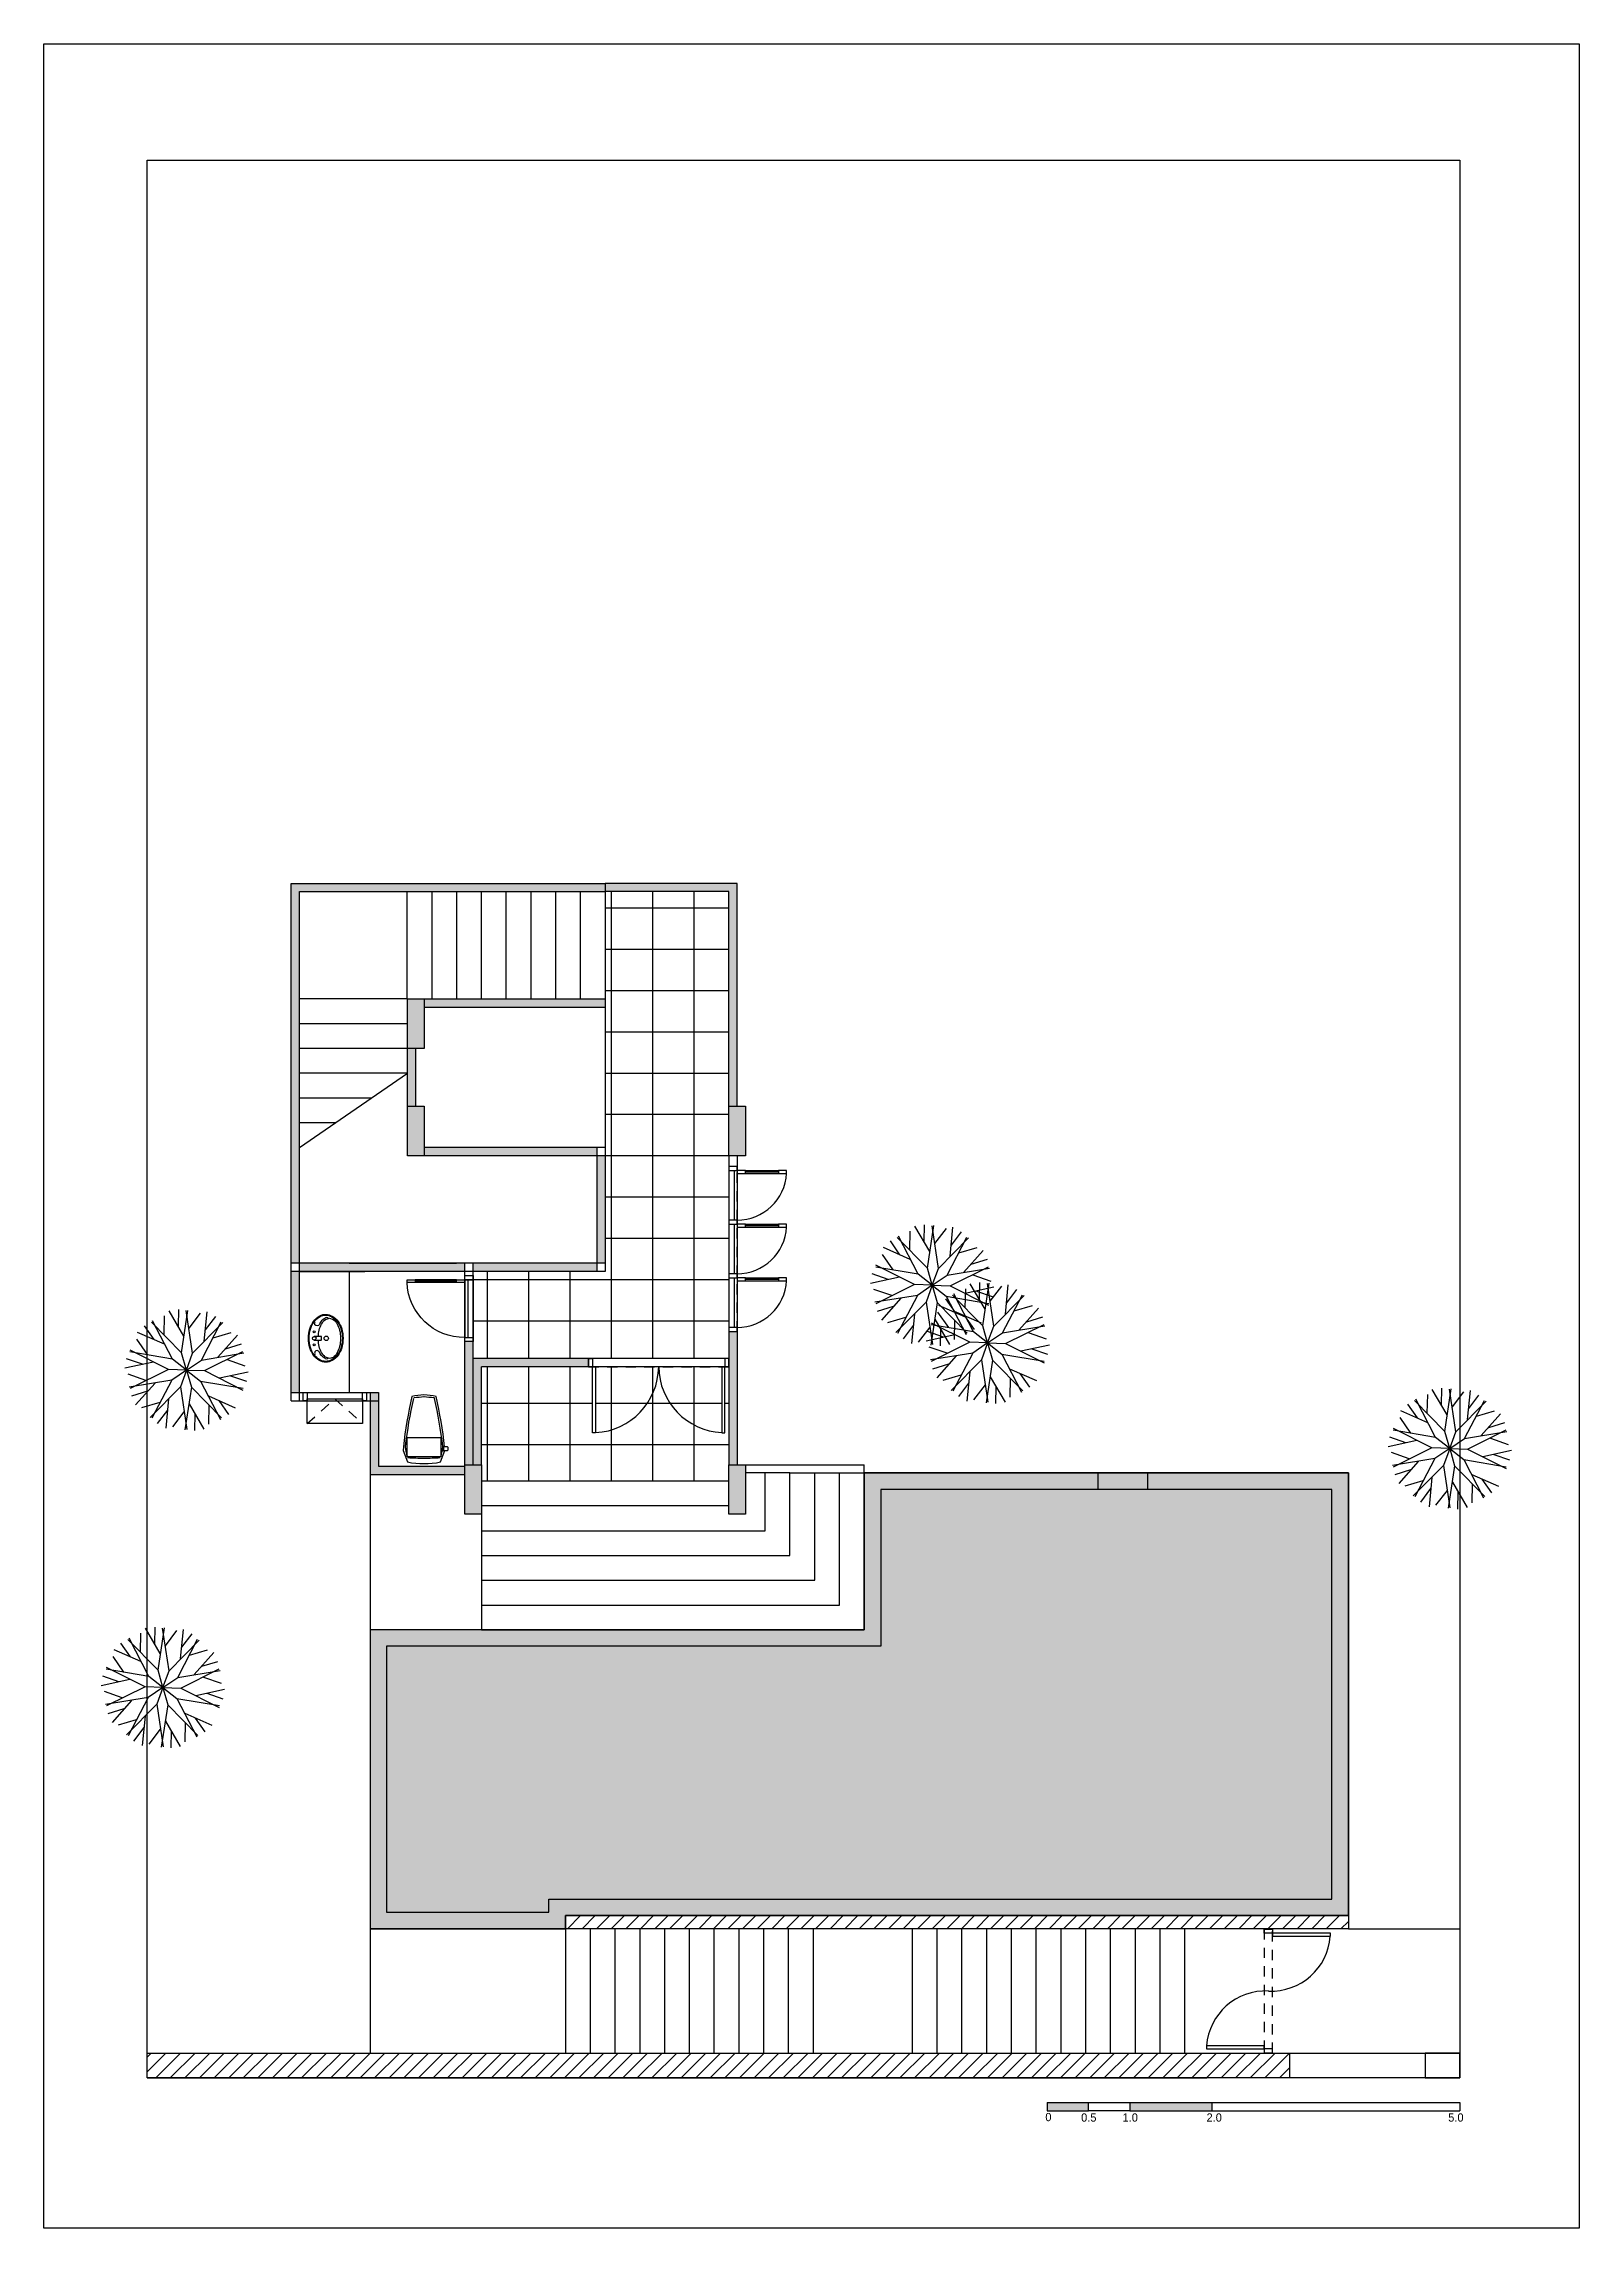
# Model space of a CAD drawing. Header units: inches. Extents: x 232 to 336, y -86 to 33.
# Drawn here: x 317.62 to 336.22, y -58.49 to -32.03 of the extents above; entities that cross this region are included whole.
import ezdxf

# ---------------------------------------------------------------- set-up
doc = ezdxf.new("R2010")
doc.units = ezdxf.units.IN
doc.header["$MEASUREMENT"] = 0
doc.linetypes.add('HIDDEN2', pattern=[0.1875, 0.125, -0.0625])
for name, color, linetype in [('CEILING', 6, 'HIDDEN2'), ('FUR', 9, 'Continuous'), ('HATCH', 251, 'Continuous'), ('line', 1, 'Continuous'), ('line2', 1, 'Continuous'), ('OPEN', 2, 'Continuous'), ('OPEN-3', 1, 'Continuous'), ('OPEN-4', 56, 'Continuous'), ('OPEN-5', 152, 'Continuous'), ('OPEN-DOT', 9, 'HIDDEN2'), ('OPEN-GLASS', 71, 'Continuous'), ('OPEN-GLASS2', 23, 'Continuous'), ('OPEN-GLASS3', 129, 'Continuous'), ('WARE-IN', 1, 'Continuous'), ('WARE-OUT', 15, 'Continuous'), ('WC-DET', 8, 'Continuous')]:
    doc.layers.add(name, color=color, linetype=linetype)
doc.styles.add('THAI-E', font='thcadku.shx', dxfattribs={"height": 0.2, "bigfont": 'bigfont.shx'})

msp = doc.modelspace()

# ---------------------------------------------------------------- texts
at = {"layer": 'WC-DET', "color": 3, "char_height": 0.1, "attachment_point": 1, "style": 'THAI-E'}
for s, width, gutter_width, heights, insert in [('0', 0.19087, 0.5, [0.1], (329.756, -57.096)), ('0.5', 0.38173, 1, [0.2], (330.189, -57.101)), ('1.0', 0.38173, 1, [0.2], (330.691, -57.101)), ('2.0', 0.38173, 1, [0.2], (331.708, -57.101)), ('5.0', 0.38173, 1, [0.2], (334.636, -57.101))]:
    msp.add_mtext_dynamic_manual_height_columns(s, width=width, gutter_width=gutter_width, heights=heights, dxfattribs=dict(at, insert=insert))

# ---------------------------------------------------------------- blocks, each defined once
blk = doc.blocks.new('W-WC1')
at = {"layer": 'WARE-IN'}
for points in [[(0.198, 0.312), (-0.198, 0.312, 0.414214), (-0.206, 0.304), (-0.206, 0.096, 0.414214), (-0.198, 0.088), (0.198, 0.088)], [(0.198, 0.312, -0.414214), (0.206, 0.304), (0.206, 0.096, -0.414214), (0.198, 0.088)], [(0.22, 0.158), (0.254, 0.159, 0.405938)]]:
    blk.add_lwpolyline(points, format="xyb", dxfattribs=at)
for points in [[(0.25, 0.204), (0.227, 0.204)], [(0.239, 0.158), (0.239, 0.204)]]:
    blk.add_lwpolyline(points, dxfattribs=at)
for centre, radius, start, end in [((0.156, -1.511), 2.324, 93.8089, 96.8628), ((-0.156, -1.511), 2.324, 83.1372, 86.1911), ((0.121, 0.788), 0.008, 12.8413, 83.1372), ((5.003, -0.38), 5.263, 167.1587, 173.5818), ((-5.003, -0.38), 5.263, 6.4182, 12.8413), ((1.597, 0.426), 1.837, 186.7999, 190.8072), ((1.481, 41.869), 41.83, 267.6999, 267.9739), ((-1.481, 41.869), 41.83, 272.0261, 272.3001), ((-1.597, 0.426), 1.837, 349.1928, 353.2001)]:
    blk.add_arc(centre, radius, start, end, dxfattribs=at)
at = {"layer": 'WARE-OUT'}
blk.add_lwpolyline([(0.283, 0.159), (0.291, 0.167), (0.291, 0.196), (0.283, 0.204), (0.25, 0.204, 0.029221), (0.146, 0.812, 0.049393), (0, 0.832, 0.049393), (-0.146, 0.812, 0.029221), (-0.25, 0.204), (-0.254, 0.159), (-0.199, 0.02, 0.100832), (0.199, 0.02), (0.254, 0.159)], format="xyb", close=True, dxfattribs=at)
blk = doc.blocks.new('A$C8e920245')
at = {"layer": 'CEILING'}
blk.add_lwpolyline([(0, 0), (0.8, 0), (0.8, 0.1), (0, 0.1)], close=True, dxfattribs=at)
at = {"layer": 'OPEN'}
for points in [[(0, 0), (0.05, 0), (0.05, 0.1), (0, 0.1)], [(0.75, 0), (0.8, 0), (0.8, 0.1), (0.75, 0.1)]]:
    blk.add_lwpolyline(points, close=True, dxfattribs=at)
at = {"layer": 'OPEN-3'}
blk.add_arc((0.057, 0.107), 0.694, 359.4264, 87.7237, dxfattribs=at)
at = {"layer": 'OPEN-5'}
for p, q in [((0.05, 0.1), (0.75, 0.1)), ((0.05, 0.065), (0.75, 0.065)), ((0.05, 0), (0.75, 0))]:
    blk.add_line(p, q, dxfattribs=at)
at = {"layer": 'OPEN-GLASS'}
for points in [[(0.05, 0.7), (0.085, 0.7), (0.085, 0.8), (0.05, 0.8)], [(0.05, 0.1), (0.085, 0.1), (0.085, 0.2), (0.05, 0.2)]]:
    blk.add_lwpolyline(points, close=True, dxfattribs=at)
at = {"layer": 'OPEN-GLASS2'}
blk.add_line((0.068, 0.2), (0.068, 0.7), dxfattribs=at)
at = {"layer": 'OPEN-GLASS3'}
for p, q in [((0.05, 0.2), (0.05, 0.7)), ((0.085, 0.2), (0.085, 0.7))]:
    blk.add_line(p, q, dxfattribs=at)
blk = doc.blocks.new('W-BAS1')
at = {"layer": 'WARE-IN'}
blk.add_lwpolyline([(0, 0.01, -0.073221), (-0.112, 0.026, -0.084204), (-0.199, 0.07, -0.106479), (-0.266, 0.144, -0.152752), (-0.28, 0.211, -0.130923), (-0.261, 0.283, -0.106479), (-0.199, 0.352, -0.084204), (-0.112, 0.396, -0.073221), (0, 0.412, -0.073221), (0.112, 0.396, -0.084204), (0.199, 0.352, -0.106479), (0.261, 0.283, -0.130253), (0.28, 0.211, -0.130253), (0.261, 0.139, -0.106479), (0.199, 0.07, -0.084204), (0.112, 0.026, -0.073221)], format="xyb", close=True, dxfattribs=at)
for points in [[(-0.022, 0.121, -0.04309), (-0.098, 0.131, -0.069921), (-0.172, 0.16, -0.106037), (-0.229, 0.208), (-0.244, 0.255), (-0.229, 0.302, -0.106037), (-0.172, 0.35, -0.069921), (-0.098, 0.379, -0.056158), (0.001, 0.39, -0.056158)], [(0.001, 0.39, -0.056158), (0.099, 0.379, -0.069921), (0.174, 0.35, -0.106037), (0.234, 0.299), (0.246, 0.255), (0.23, 0.208, -0.106037), (0.174, 0.16, -0.069921), (0.099, 0.131, -0.044222), (0.022, 0.121, -0.056158)], [(-0.241, 0.245, 0.461537), (-0.241, 0.2, 0.183567), (-0.167, 0.134, -1.108785), (-0.197, 0.082, -0.453461)], [(0.022, 0.072), (0.022, 0.153, 0.414214), (0.015, 0.16), (-0.015, 0.16, 0.414214), (-0.022, 0.153), (-0.022, 0.072)], [(0.242, 0.243, -0.440274), (0.241, 0.2, -0.183567), (0.167, 0.134, 1.108785), (0.197, 0.082, 0.453461)]]:
    blk.add_lwpolyline(points, format="xyb", dxfattribs=at)
for centre, radius in [((-0.078, 0.072), 0.012), ((0, 0.217), 0.027), ((0, 0.072), 0.0221), ((0.078, 0.072), 0.012)]:
    blk.add_circle(centre, radius, dxfattribs=at)
at = {"layer": 'WARE-OUT'}
blk.add_lwpolyline([(0, 0.001, -0.073221), (-0.114, 0.018, -0.084204), (-0.204, 0.063, -0.106479), (-0.273, 0.139, -0.1519), (-0.289, 0.211, -0.130253), (-0.269, 0.288, -0.106479), (-0.204, 0.36, -0.084204), (-0.114, 0.404, -0.073221), (0, 0.421, -0.073221), (0.114, 0.404, -0.084204), (0.204, 0.36, -0.106479), (0.269, 0.288, -0.130253), (0.289, 0.211, -0.130253), (0.269, 0.134, -0.106479), (0.204, 0.063, -0.084204), (0.114, 0.018, -0.073221)], format="xyb", close=True, dxfattribs=at)
blk = doc.blocks.new('A$Caef44ac7')
at = {"layer": 'OPEN'}
for points in [[(0, 0), (0.05, 0), (0.05, 0.1), (0, 0.1)], [(0.72, 0), (0.77, 0), (0.77, 0.1), (0.72, 0.1)]]:
    blk.add_lwpolyline(points, close=True, dxfattribs=at)
at = {"layer": 'OPEN-3'}
blk.add_lwpolyline([(0.05, 0.075), (0.72, 0.075), (0.72, 0.375), (0.05, 0.375)], close=True, dxfattribs=at)
at = {"layer": 'OPEN-5'}
blk.add_line((0.05, 0), (0.72, 0), dxfattribs=at)
at = {"layer": 'OPEN-DOT'}
blk.add_line((0.05, 0.1), (0.72, 0.1), dxfattribs=at)
blk.add_lwpolyline([(0.05, 0.375), (0.385, 0.075), (0.72, 0.375)], dxfattribs=at)
blk = doc.blocks.new('A$Cca9231e2')
at = {"layer": 'CEILING'}
blk.add_lwpolyline([(0, 0), (2, 0), (2, 0.1), (0, 0.1)], close=True, dxfattribs=at)
at = {"layer": 'OPEN'}
for points in [[(0, 0), (0.05, 0), (0.05, 0.1), (0, 0.1)], [(0.65, 0), (0.7, 0), (0.7, 0.1), (0.65, 0.1)], [(1.3, 0), (1.35, 0), (1.35, 0.1), (1.3, 0.1)], [(1.95, 0), (2, 0), (2, 0.1), (1.95, 0.1)]]:
    blk.add_lwpolyline(points, close=True, dxfattribs=at)
at = {"layer": 'OPEN-3'}
for centre in [(0.05, 0.1), (0.7, 0.1), (1.35, 0.1)]:
    blk.add_arc(centre, 0.601, 0, 86.66153, dxfattribs=at)
at = {"layer": 'OPEN-5'}
for p, q in [((0.05, 0.1), (0.65, 0.1)), ((0.05, 0.065), (0.65, 0.065)), ((0.05, 0), (0.65, 0)), ((0.7, 0.1), (1.3, 0.1)), ((0.7, 0.065), (1.3, 0.065)), ((0.7, 0), (1.3, 0)), ((1.35, 0.1), (1.95, 0.1)), ((1.35, 0.065), (1.95, 0.065)), ((1.35, 0), (1.95, 0))]:
    blk.add_line(p, q, dxfattribs=at)
at = {"layer": 'OPEN-GLASS'}
for points in [[(0.05, 0.6), (0.085, 0.6), (0.085, 0.7), (0.05, 0.7)], [(0.7, 0.6), (0.735, 0.6), (0.735, 0.7), (0.7, 0.7)], [(1.35, 0.6), (1.385, 0.6), (1.385, 0.7), (1.35, 0.7)], [(0.05, 0.1), (0.085, 0.1), (0.085, 0.2), (0.05, 0.2)], [(0.7, 0.1), (0.735, 0.1), (0.735, 0.2), (0.7, 0.2)], [(1.35, 0.1), (1.385, 0.1), (1.385, 0.2), (1.35, 0.2)]]:
    blk.add_lwpolyline(points, close=True, dxfattribs=at)
at = {"layer": 'OPEN-GLASS2'}
for p, q in [((0.0675, 0.2), (0.0675, 0.6)), ((0.7175, 0.2), (0.7175, 0.6)), ((1.3675, 0.2), (1.3675, 0.6))]:
    blk.add_line(p, q, dxfattribs=at)
at = {"layer": 'OPEN-GLASS3'}
for p, q in [((0.05, 0.2), (0.05, 0.6)), ((0.085, 0.2), (0.085, 0.6)), ((0.7, 0.2), (0.7, 0.6)), ((0.735, 0.2), (0.735, 0.6)), ((1.35, 0.2), (1.35, 0.6)), ((1.385, 0.2), (1.385, 0.6))]:
    blk.add_line(p, q, dxfattribs=at)
blk = doc.blocks.new('A$Ccae7011b')
at = {"layer": 'CEILING'}
blk.add_lwpolyline([(0, 0), (1.7, 0), (1.7, 0.1), (0, 0.1)], close=True, dxfattribs=at)
at = {"layer": 'OPEN'}
for points in [[(0.05, 0.1), (0.085, 0.1), (0.085, 0.9), (0.05, 0.9)], [(1.65, 0.1), (1.615, 0.1), (1.615, 0.9), (1.65, 0.9)], [(0, 0), (0.05, 0), (0.05, 0.1), (0, 0.1)], [(1.7, 0), (1.65, 0), (1.65, 0.1), (1.7, 0.1)]]:
    blk.add_lwpolyline(points, close=True, dxfattribs=at)
at = {"layer": 'OPEN-4'}
for centre, start, end in [((0.042, 0.092), 0.5406, 86.9409), ((1.658, 0.092), 93.0591, 179.4594)]:
    blk.add_arc(centre, 0.808, start, end, dxfattribs=at)
blk = doc.blocks.new('A$Ca3b28c17')
at = {"layer": 'CEILING'}
blk.add_lwpolyline([(0, 0.7), (1.5, 0.7), (1.5, 0.8), (0, 0.8)], close=True, dxfattribs=at)
at = {"layer": 'OPEN'}
for points in [[(0.05, 0.8), (0.085, 0.8), (0.085, 1.5), (0.05, 1.5)], [(0, 0.7), (0.05, 0.7), (0.05, 0.8), (0, 0.8)], [(1.5, 0.7), (1.45, 0.7), (1.45, 0.8), (1.5, 0.8)], [(1.45, 0.7), (1.415, 0.7), (1.415, 0), (1.45, 0)]]:
    blk.add_lwpolyline(points, close=True, dxfattribs=at)
at = {"layer": 'OPEN-4'}
for centre, start, end in [((0.034, 0.784), 357.2486, 85.9225), ((1.466, 0.716), 177.2486, 265.9225)]:
    blk.add_arc(centre, 0.717, start, end, dxfattribs=at)
blk = doc.blocks.new('A$Cb22fbed4')
at = {"layer": 'HATCH', "color": 106, "elevation": 16.481}
for points in [[(0.254, 0.65), (0.247, 0.781)], [(0.393, 0.65), (0.276, 0.818)], [(0.349, 0.716), (0.342, 0.832)], [(0.429, 0.416), (0.386, 0.533), (0.407, 0.832)], [(0.463, 0.536), (0.395, 0.829)], [(0.425, 0.708), (0.496, 0.819)], [(0.429, 0.416), (0.463, 0.536), (0.656, 0.766)], [(0.527, 0.494), (0.644, 0.77)], [(0.537, 0.627), (0.541, 0.831)], [(0.54, 0.706), (0.603, 0.804)], [(0.262, 0.584), (0.069, 0.651)], [(0.188, 0.611), (0.114, 0.701)], [(0.386, 0.533), (0.159, 0.73)], [(0.429, 0.416), (0.325, 0.485), (0.167, 0.74)], [(0.597, 0.655), (0.72, 0.702)], [(0.64, 0.523), (0.764, 0.686)], [(0.689, 0.585), (0.798, 0.628)], [(0.12, 0.432), (0.006, 0.462)], [(0.325, 0.485), (0.026, 0.512)], [(0.429, 0.416), (0.305, 0.411), (0.027, 0.524)], [(0.15, 0.502), (0.067, 0.604)], [(0.429, 0.416), (0.527, 0.494), (0.818, 0.566)], [(0.554, 0.422), (0.811, 0.576)], [(0.706, 0.511), (0.833, 0.477)], [(0.196, 0.454), (0, 0.395)], [(0.153, 0.322), (0.026, 0.356)], [(0.429, 0.416), (0.332, 0.338), (0.04, 0.267)], [(0.305, 0.411), (0.047, 0.257)], [(0.218, 0.309), (0.095, 0.146)], [(0.429, 0.416), (0.396, 0.296), (0.202, 0.067)], [(0.332, 0.338), (0.214, 0.062)], [(0.429, 0.416), (0.554, 0.422), (0.832, 0.308)], [(0.429, 0.416), (0.533, 0.347), (0.692, 0.092)], [(0.429, 0.416), (0.473, 0.299), (0.451, 0)], [(0.533, 0.347), (0.832, 0.321)], [(0.663, 0.379), (0.859, 0.438)], [(0.739, 0.4), (0.852, 0.371)], [(0.169, 0.247), (0.061, 0.204)], [(0.261, 0.177), (0.138, 0.13)], [(0.321, 0.206), (0.317, 0.001)], [(0.396, 0.296), (0.463, 0.004)], [(0.466, 0.183), (0.582, 0.015)], [(0.473, 0.299), (0.699, 0.102)], [(0.596, 0.249), (0.789, 0.181)], [(0.604, 0.183), (0.612, 0.051)], [(0.67, 0.221), (0.745, 0.131)], [(0.318, 0.127), (0.255, 0.028)], [(0.434, 0.124), (0.362, 0.014)], [(0.51, 0.117), (0.517, 0)]]:
    blk.add_lwpolyline(points, dxfattribs=at)

# ---------------------------------------------------------------- hatches: boundary and pattern name
at = {"layer": 'WC-DET'}
h = msp.add_hatch(color=251, dxfattribs=at)
h.dxf.hatch_style = 1
h.paths.add_polyline_path([(324.422, -42.203), (320.622, -42.203), (320.622, -46.803), (320.722, -46.803), (320.722, -42.303), (324.422, -42.303)])
h.paths.add_polyline_path([(326.022, -42.203), (324.422, -42.203), (324.422, -42.303), (325.922, -42.303), (325.922, -44.903), (326.022, -44.903)])
h.paths.add_polyline_path([(326.122, -44.903), (325.922, -44.903), (325.922, -45.503), (326.122, -45.503)])
h.paths.add_polyline_path([(324.422, -43.603), (322.23, -43.603), (322.23, -43.703), (324.422, -43.703)], flags=17)
h.paths.add_polyline_path([(322.23, -43.603), (322.03, -43.603), (322.03, -44.203), (322.23, -44.203)], flags=17)
h.paths.add_polyline_path([(322.13, -44.203), (322.03, -44.203), (322.03, -44.903), (322.13, -44.903)], flags=17)
h.paths.add_polyline_path([(322.23, -44.903), (322.03, -44.903), (322.03, -45.503), (322.23, -45.503)], flags=17)
h.paths.add_polyline_path([(324.322, -45.403), (322.23, -45.403), (322.23, -45.503), (324.322, -45.503)], flags=17)
h.paths.add_polyline_path([(324.422, -45.503), (324.322, -45.503), (324.322, -46.803), (324.422, -46.803)])
h.paths.add_polyline_path([(324.322, -46.803), (322.824, -46.803), (322.824, -46.903), (324.322, -46.903)])
h.paths.add_polyline_path([(322.724, -46.803), (320.722, -46.803), (320.722, -46.903), (321.513, -46.903), (322.622, -46.903), (322.724, -46.903)])
h = msp.add_hatch(dxfattribs=at)
h.set_pattern_fill('NET', color=251, scale=4)
h.paths.add_polyline_path([(325.922, -44.903), (325.922, -42.303), (324.422, -42.303), (324.422, -43.603), (324.422, -45.503), (324.422, -46.803), (324.422, -46.903), (322.824, -46.903), (322.824, -47.957), (325.922, -47.957), (325.922, -45.503)])
h = msp.add_hatch(color=251, dxfattribs=at)
h.dxf.hatch_style = 1
h.paths.add_polyline_path([(320.722, -46.903), (320.622, -46.903), (320.622, -48.371), (320.721, -48.371)])
h.paths.add_polyline_path([(321.676, -48.471), (321.576, -48.471), (321.576, -49.363), (322.724, -49.363), (322.724, -49.263), (321.676, -49.263)])
h.paths.add_polyline_path([(321.676, -48.371), (321.576, -48.371), (321.576, -48.471), (321.676, -48.471)])
h.paths.add_polyline_path([(322.824, -47.753), (322.724, -47.753), (322.724, -49.244), (322.824, -49.244)])
h.paths.add_polyline_path([(322.924, -48.057), (324.222, -48.057), (324.222, -47.957), (322.824, -47.957), (322.824, -49.244), (322.924, -49.244)])
h.paths.add_polyline_path([(322.924, -49.244), (322.724, -49.244), (322.724, -49.844), (322.924, -49.844)])
h.paths.add_polyline_path([(326.022, -47.631), (325.922, -47.631), (325.922, -49.244), (326.022, -49.244)])
h.paths.add_polyline_path([(326.122, -49.244), (325.922, -49.244), (325.922, -49.844), (326.122, -49.844)])
h = msp.add_hatch(dxfattribs=at)
h.set_pattern_fill('NET', color=251, scale=4)
h.paths.add_polyline_path([(325.922, -48.057), (325.872, -48.057), (325.872, -48.857), (325.837, -48.857), (325.837, -48.856, -0.39593), (325.072, -48.057, -0.39593), (324.307, -48.856), (324.307, -48.857), (324.272, -48.857), (324.272, -48.057), (322.924, -48.057), (322.924, -49.244), (322.924, -49.444), (324.222, -49.444), (325.922, -49.444), (325.922, -49.244)])
h = msp.add_hatch(dxfattribs=at)
h.set_pattern_fill('NET', color=251, scale=4)
h.paths.add_polyline_path([(325.072, -48.057), (324.307, -48.057), (324.307, -48.856, 0.39593)])
h.paths.add_polyline_path([(325.837, -48.057), (325.072, -48.057, 0.39593), (325.837, -48.856)])
h = msp.add_hatch(dxfattribs=at)
h.set_pattern_fill('AR-SAND', color=251, scale=0.05, angle=45)
h.set_pattern_definition([(82.5, (0, 0), (-0.07035066, 0.065896356), [0, -0.076, 0, -0.085, 0, -0.08125]), (52.5, (0, 0), (-0.037206876, 0.162348986), [0, -0.041, 0, -0.0685, 0, -0.02625]), (12.5, (-0.04349, -0.04349), (0.109901464, 0.11030162), [0, -0.025, 0, -0.09, 0, -0.1175]), (2.5, (-0.04349, -0.04349), (0.07525211, 0.13731314), [0, -0.0125, 0, -0.059, 0, -0.0675])])
h.paths.add_polyline_path([(330.395, -49.344), (327.562, -49.344), (327.562, -51.244), (321.576, -51.244), (321.576, -54.866), (323.942, -54.866), (323.942, -54.706), (333.426, -54.706), (333.426, -49.344), (330.995, -49.344), (330.995, -49.544), (333.226, -49.544), (333.226, -54.506), (323.742, -54.506), (323.742, -54.666), (321.776, -54.666), (321.776, -51.444), (327.762, -51.444), (327.762, -49.544), (330.395, -49.544)])
h = msp.add_hatch(color=251, dxfattribs=at)
h.dxf.hatch_style = 1
h.paths.add_polyline_path([(330.995, -49.344), (330.395, -49.344), (330.395, -49.544), (330.995, -49.544)])
h = msp.add_hatch(dxfattribs=at)
h.set_pattern_fill('HONEY', color=251, scale=0.8, angle=45)
h.paths.add_polyline_path([(333.226, -49.544), (327.762, -49.544), (327.762, -51.444), (321.776, -51.444), (321.776, -54.666), (323.742, -54.666), (323.742, -54.506), (333.226, -54.506)])
h = msp.add_hatch(dxfattribs=at)
h.set_pattern_fill('ANSI31', color=251)
h.paths.add_polyline_path([(333.426, -54.706), (323.942, -54.706), (323.942, -54.866), (333.426, -54.866)])
h.paths.add_polyline_path([(332.713, -56.371), (331.71, -56.371), (318.877, -56.371), (318.877, -56.671), (332.713, -56.671)])
h = msp.add_hatch(color=251, dxfattribs=at)
h.dxf.hatch_style = 1
h.paths.add_polyline_path([(330.278, -57.069), (330.278, -56.969), (329.778, -56.969), (329.778, -57.069)])
h.paths.add_polyline_path([(330.778, -56.969), (330.778, -57.069), (331.778, -57.069), (331.778, -56.969)])

# ---------------------------------------------------------------- linework, layer by layer
at = {"color": 3}
for p, q in [((322.622, -46.803), (320.622, -46.803)), ((321.322, -46.803), (322.622, -46.803)), ((322.622, -46.903), (321.322, -46.903))]:
    msp.add_line(p, q, dxfattribs=at)
msp.add_lwpolyline([(322.622, -46.903), (320.722, -46.903)], dxfattribs=at)
at = {"layer": 'line', "color": 3}
for points in [[(324.422, -46.903), (320.622, -46.903), (320.622, -42.203), (324.422, -42.203)], [(322.724, -49.363), (322.724, -46.803)], [(322.824, -49.244), (322.824, -46.803)], [(320.722, -46.903), (321.513, -46.903)], [(321.322, -46.903), (321.322, -48.371)], [(322.724, -47.003), (322.824, -47.003)], [(320.622, -48.371), (321.676, -48.371)], [(320.622, -48.471), (321.676, -48.471)]]:
    msp.add_lwpolyline(points, dxfattribs=at)
msp.add_lwpolyline([(320.722, -42.303), (324.422, -42.303), (324.422, -46.803), (320.722, -46.803)], close=True, dxfattribs=at)
at = {"layer": 'line2', "color": 3}
for points in [[(318.877, -33.441), (334.777, -33.441), (334.777, -56.671), (318.877, -56.671)], [(322.03, -43.603), (324.422, -43.603), (324.422, -45.503), (322.03, -45.503)], [(322.23, -44.203), (322.03, -44.203), (322.03, -43.603), (322.23, -43.603)], [(322.23, -45.503), (322.03, -45.503), (322.03, -44.903), (322.23, -44.903)], [(325.922, -44.903), (326.122, -44.903), (326.122, -45.503), (325.922, -45.503)], [(322.724, -49.244), (322.924, -49.244), (322.924, -49.844), (322.724, -49.844)], [(325.922, -49.244), (326.122, -49.244), (326.122, -49.844), (325.922, -49.844)], [(330.395, -49.344), (330.995, -49.344), (330.995, -49.544), (330.395, -49.544)], [(318.877, -56.371), (332.713, -56.371), (332.713, -56.671), (318.877, -56.671)], [(334.358, -56.671), (334.777, -56.671), (334.777, -56.371), (334.358, -56.371)]]:
    msp.add_lwpolyline(points, close=True, dxfattribs=at)
for points in [[(322.022, -42.303), (322.022, -43.603)], [(322.322, -42.303), (322.322, -43.603)], [(322.622, -42.303), (322.622, -43.603)], [(322.922, -42.303), (322.922, -43.603)], [(323.222, -42.303), (323.222, -43.603)], [(323.522, -42.303), (323.522, -43.603)], [(323.822, -42.303), (323.822, -43.603)], [(324.122, -42.303), (324.122, -43.603)], [(324.422, -42.203), (324.422, -42.303)], [(326.022, -44.903), (326.022, -42.203), (324.422, -42.203)], [(324.422, -42.303), (324.422, -43.603)], [(325.922, -44.903), (325.922, -42.303), (324.422, -42.303)], [(322.03, -43.603), (320.722, -43.603)], [(322.03, -43.903), (320.722, -43.903)], [(322.23, -43.703), (324.422, -43.703)], [(322.03, -44.203), (320.722, -44.203)], [(322.13, -44.903), (322.13, -44.203)], [(322.03, -44.503), (320.722, -44.503)], [(320.722, -45.403), (322.03, -44.503)], [(321.594, -44.803), (320.722, -44.803)], [(321.158, -45.103), (320.722, -45.103)], [(324.422, -45.403), (322.23, -45.403)], [(324.322, -45.403), (324.322, -46.903)], [(324.422, -45.503), (324.422, -46.803)], [(325.922, -45.503), (325.922, -49.244)], [(326.022, -45.503), (326.022, -49.244)], [(320.622, -48.471), (320.622, -46.803)], [(320.721, -48.471), (320.722, -46.803)], [(324.422, -46.803), (324.422, -46.903)], [(325.922, -47.957), (322.824, -47.957)], [(322.924, -49.244), (322.924, -48.057)], [(325.922, -48.057), (322.924, -48.057)], [(321.576, -48.371), (321.576, -49.363), (322.724, -49.363)], [(321.676, -48.371), (321.676, -49.263), (322.724, -49.263)], [(321.576, -49.363), (321.576, -56.371)], [(322.924, -50.044), (325.922, -50.044), (326.362, -50.044), (326.362, -49.344)], [(322.924, -50.344), (325.922, -50.344), (326.662, -50.344), (326.662, -49.344), (326.122, -49.344)], [(322.924, -50.644), (325.922, -50.644), (326.962, -50.644), (326.962, -49.344)], [(322.924, -50.944), (325.922, -50.944), (327.262, -50.944), (327.262, -49.344)], [(322.924, -51.244), (325.922, -51.244), (327.562, -51.244), (327.562, -49.344)], [(324.222, -49.444), (322.924, -49.444)], [(325.922, -49.444), (324.222, -49.444)], [(326.122, -49.244), (327.562, -49.244)], [(326.662, -49.344), (327.562, -49.344)], [(327.562, -49.344), (327.562, -49.244)], [(327.562, -49.344), (333.426, -49.344), (333.426, -54.866)], [(325.922, -49.744), (322.924, -49.744)], [(322.924, -49.844), (322.924, -51.244)], [(322.924, -51.244), (321.576, -51.244)], [(333.426, -54.706), (323.942, -54.706)], [(323.942, -54.706), (323.942, -56.371)], [(333.426, -54.866), (321.576, -54.866)], [(324.242, -54.866), (324.242, -56.371)], [(324.542, -54.866), (324.542, -56.371)], [(324.842, -54.866), (324.842, -56.371)], [(325.142, -54.866), (325.142, -56.371)], [(325.442, -54.866), (325.442, -56.371)], [(325.742, -54.866), (325.742, -56.371)], [(326.042, -54.866), (326.042, -56.371)], [(326.342, -54.866), (326.342, -56.371)], [(326.642, -54.866), (326.642, -56.371)], [(326.942, -54.866), (326.942, -56.371)], [(328.142, -54.866), (328.142, -56.371)], [(328.442, -54.866), (328.442, -56.371)], [(328.742, -54.866), (328.742, -56.371)], [(329.042, -54.866), (329.042, -56.371)], [(329.342, -54.866), (329.342, -56.371)], [(329.642, -54.866), (329.642, -56.371)], [(329.942, -54.866), (329.942, -56.371)], [(330.242, -54.866), (330.242, -56.371)], [(330.542, -54.866), (330.542, -56.371)], [(330.842, -54.866), (330.842, -56.371)], [(331.142, -54.866), (331.142, -56.371)], [(331.442, -54.866), (331.442, -56.371)], [(333.426, -54.866), (334.777, -54.866)], [(334.777, -54.866), (334.777, -56.371)], [(318.877, -56.371), (331.71, -56.371)], [(331.71, -56.371), (334.777, -56.371)], [(318.877, -56.671), (331.71, -56.671)]]:
    msp.add_lwpolyline(points, dxfattribs=at)
at = {"layer": 'WC-DET', "color": 3}
for points in [[(317.622, -32.032), (336.224, -32.032), (336.224, -58.493), (317.622, -58.493)], [(323.942, -54.706), (333.426, -54.706), (333.426, -49.344), (327.562, -49.344), (327.562, -51.244), (321.576, -51.244), (321.576, -54.866), (323.942, -54.866)], [(323.742, -54.506), (333.226, -54.506), (333.226, -49.544), (327.762, -49.544), (327.762, -51.444), (321.776, -51.444), (321.776, -54.666), (323.742, -54.666)]]:
    msp.add_lwpolyline(points, close=True, dxfattribs=at)
for points in [[(329.778, -56.969), (329.778, -57.069), (330.278, -57.069), (330.278, -56.969), (330.778, -56.969), (330.778, -57.069), (331.778, -57.069), (331.778, -56.969), (334.778, -56.969), (334.778, -57.069)], [(329.778, -56.969), (331.778, -56.969)], [(330.778, -57.069), (330.278, -57.069)], [(331.778, -57.069), (334.778, -57.069)]]:
    msp.add_lwpolyline(points, dxfattribs=at)

# ---------------------------------------------------------------- block references
at = {"layer": 'FUR', "rotation": 269.9999999999999}
msp.add_blockref('W-BAS1', (320.828, -47.713), dxfattribs=at)
at = {"layer": 'FUR'}
msp.add_blockref('W-WC1', (322.229, -49.231), dxfattribs=at)
at = {"layer": 'line', "color": 3, "xscale": 1.737345794992221, "yscale": 1.737345794992221, "zscale": 1.737345794992221, "rotation": 355.5125417259276}
for p in [(327.586, -47.733, -28.633), (328.257, -48.432, -28.633), (318.552, -48.76, -28.633), (333.854, -49.711, -28.633), (318.266, -52.605, -28.633)]:
    msp.add_blockref('A$Cb22fbed4', p, dxfattribs=at)
at = {"layer": 'line', "color": 3, "xscale": -1, "rotation": 90}
msp.add_blockref('A$C8e920245', (322.824, -46.953), dxfattribs=at)
at = {"layer": 'line2', "color": 3}
for name, p, rotation in [('A$Cca9231e2', (325.922, -45.631), 270), ('A$Ccae7011b', (325.922, -47.957), 180), ('A$Ca3b28c17', (333.208, -56.369), 90)]:
    msp.add_blockref(name, p, dxfattribs=dict(at, rotation=rotation))
at = {"layer": 'line2', "color": 3, "xscale": -1, "rotation": 180}
msp.add_blockref('A$Caef44ac7', (320.764, -48.371), dxfattribs=at)

msp.set_redraw_order([(e.dxf.handle, doc.entitydb.next_handle()) for e in msp.query("TEXT MTEXT ATTDEF DIMENSION ARC_DIMENSION")])  # texts and dimensions are drawn at this point

doc.saveas('drawing.dxf')
